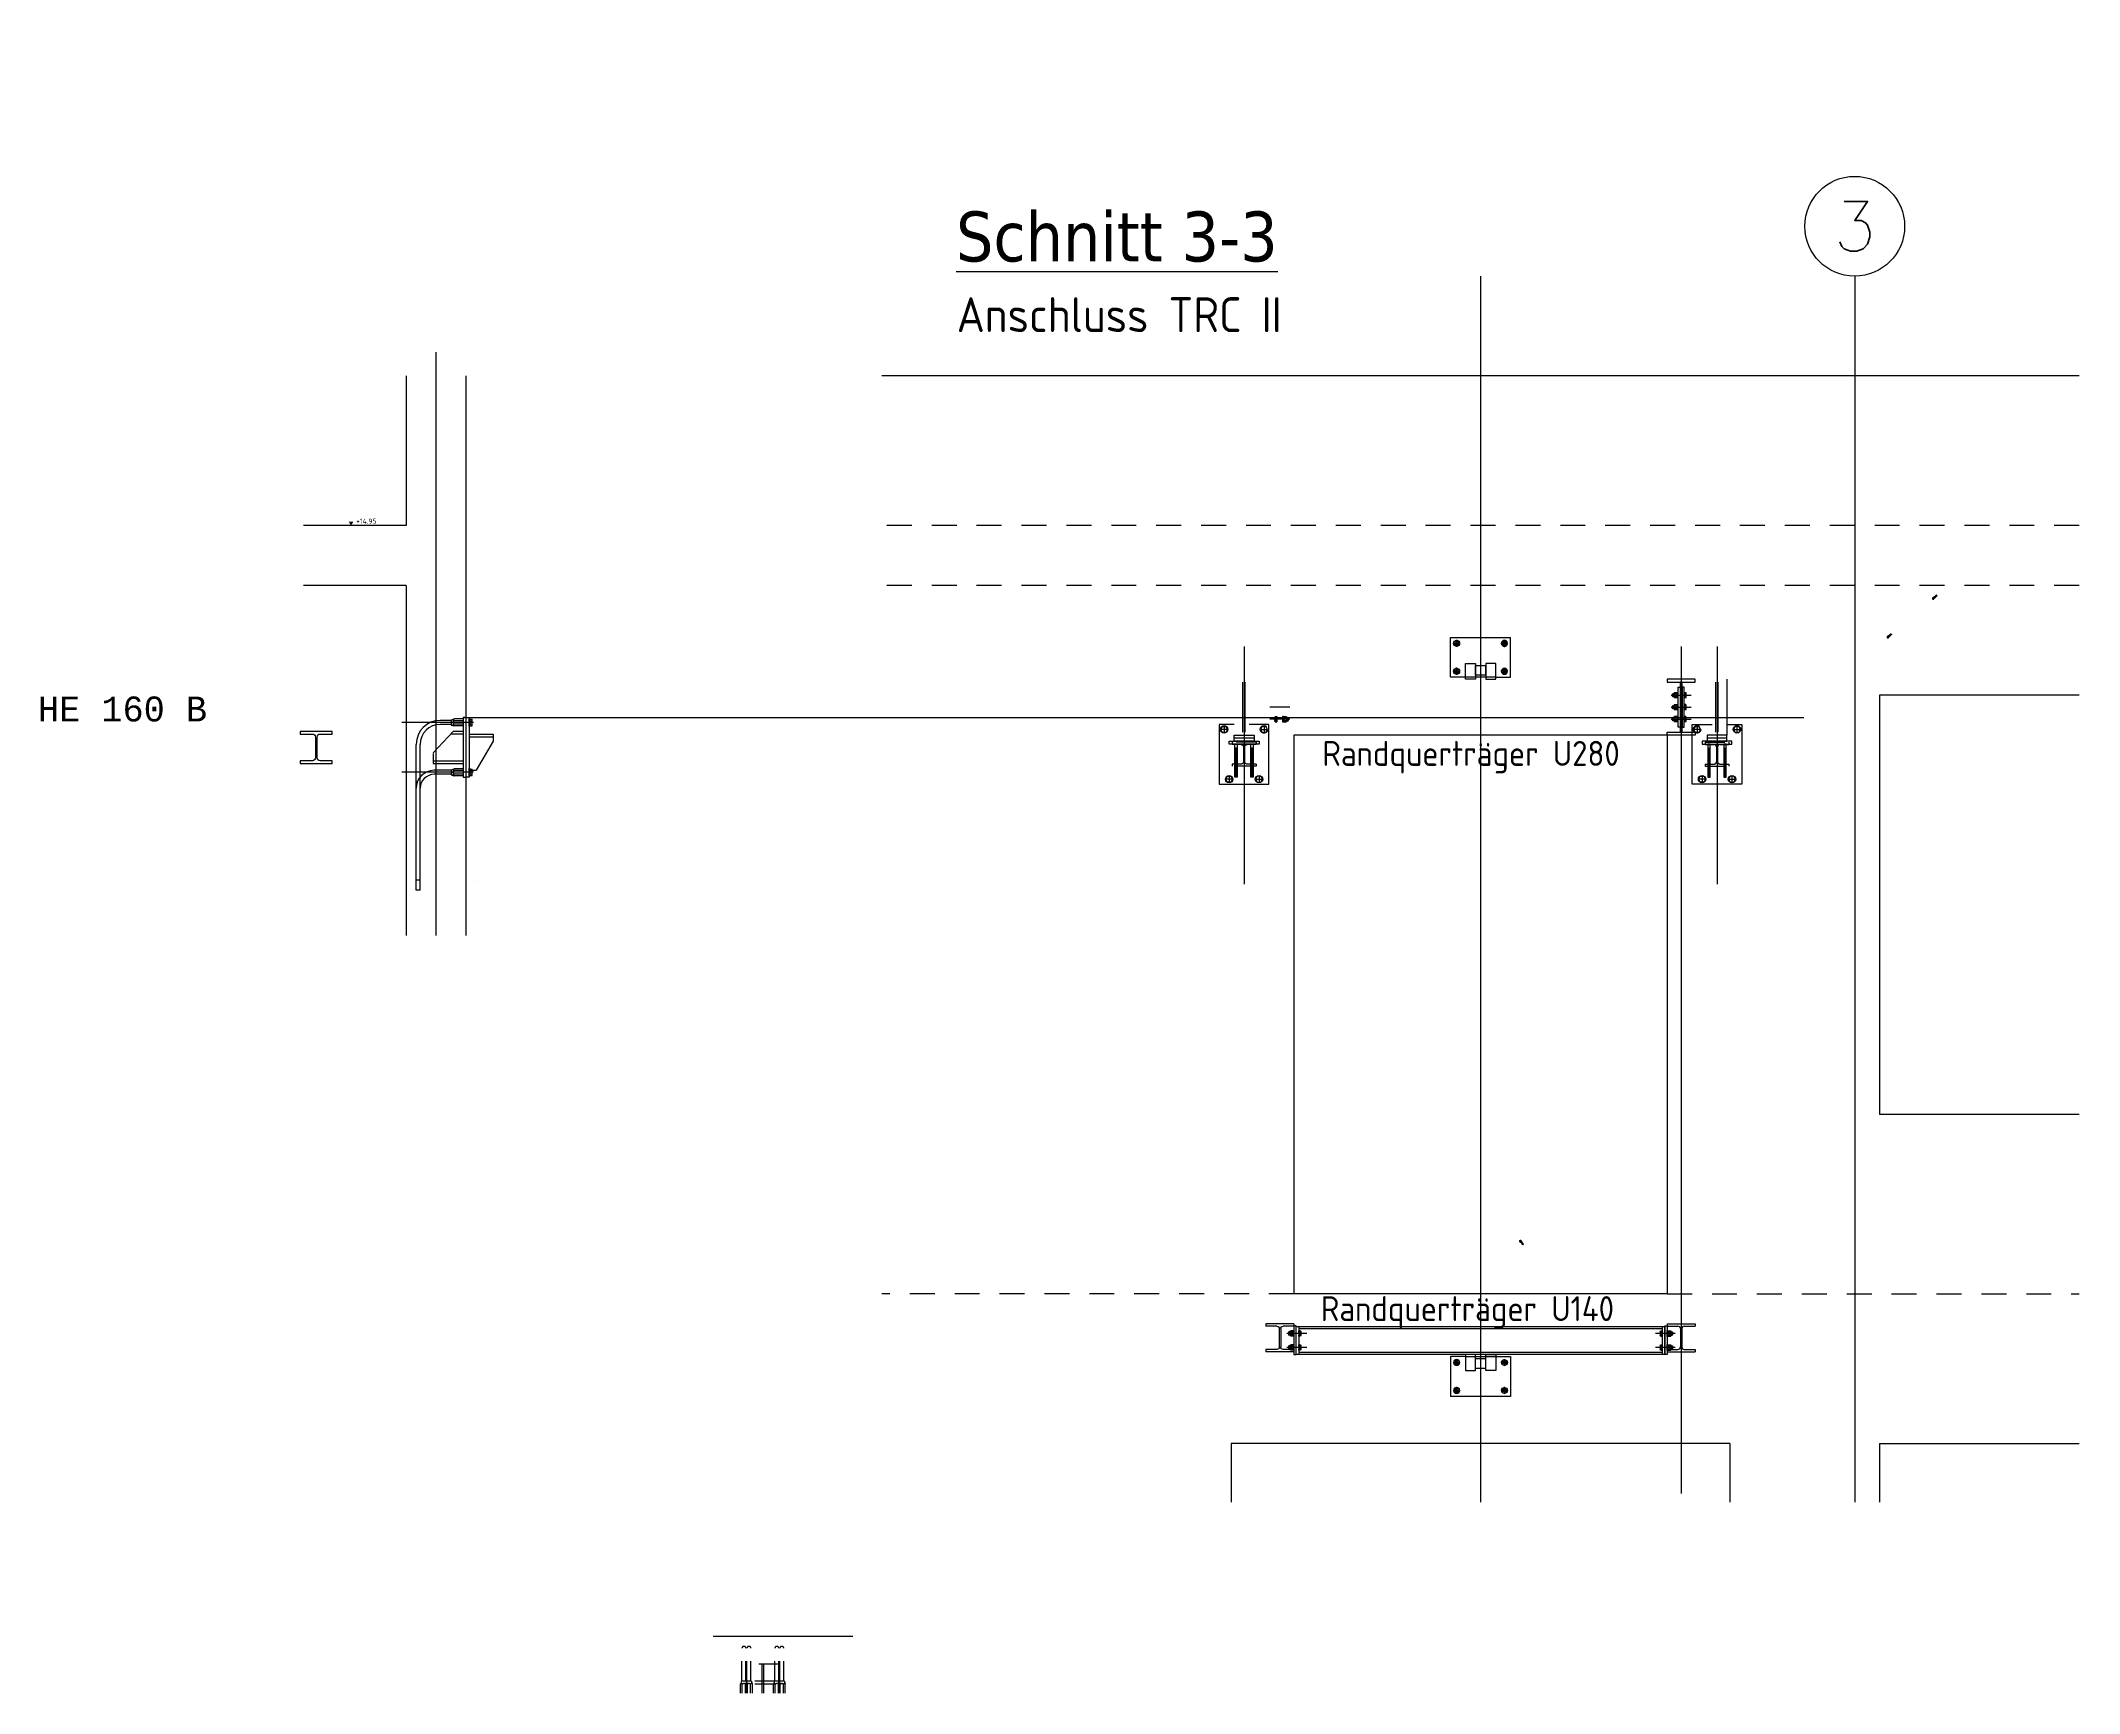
# Model space of a CAD drawing. Extents: x 44 to 147, y 26 to 78.
# Drawn here: x 63.3 to 73.52, y 69.06 to 77.34 of the extents above; entities that cross this region are included whole.
import ezdxf
from ezdxf.enums import TextEntityAlignment as Align

# ---------------------------------------------------------------- set-up
doc = ezdxf.new("R2010")
doc.units = 0
doc.header["$LTSCALE"] = 0.5
for name, pattern in [('AUSGEZOGEN', [1000.01, 1000, 0.01]), ('DOT', [0.175, 0.05, -0.125]), ('VERDECKT', [0.375, 0.25, -0.125]), ('VERDECKT2', [0.1875, 0.125, -0.0625])]:
    doc.linetypes.add(name, pattern=pattern)
for name, color, linetype in [('ACHSEN', 7, 'Continuous'), ('BET-ANS', 7, 'Continuous'), ('BET-SCHN', 6, 'Continuous'), ('BETON', 7, 'Continuous'), ('BEWEHRUNG', 1, 'Continuous'), ('Detan_Text', 7, 'Continuous'), ('HILFE', 7, 'Continuous'), ('koten', 7, 'Continuous'), ('ST-ANS', 9, 'Continuous'), ('ST-SCHN', 2, 'Continuous'), ('ST-VERD', 40, 'VERDECKT2'), ('STAHL', 7, 'Continuous'), ('TEXT', 7, 'Continuous'), ('VERDECKT', 7, 'Continuous')]:
    doc.layers.add(name, color=color, linetype=linetype)
doc.layers.add('NOPLOT', color=7, linetype='Continuous', plot=False)
doc.styles.add('Arial', font='arial.ttf')
doc.styles.add('helv', font='tahoma.ttf')
doc.styles.add('mono', font='monos.ttf')
doc.styles.add('R18', font='romans.shx', dxfattribs={"height": 0.018})
doc.styles.add('R50-M50', font='romans.shx', dxfattribs={"height": 0.25})
doc.styles.add('txt', font='isocp.shx')

# ---------------------------------------------------------------- blocks, each defined once
blk = doc.blocks.new('DETAN-S 16_GABELSTUECK_V')
at = {"color": 0, "linetype": 'ByBlock'}
for p, q in [((-2, 0), (2, 0)), ((0, -2), (0, 2)), ((8, 0), (11, 0)), ((25, 2), (51, 2)), ((51, 12), (65, 12)), ((65, 12), (65, 12)), ((65, 12), (65, -12)), ((65, 12), (66, 12)), ((66, 12), (66, -12)), ((106, -10), (106, 10)), ((8, 0), (11, 0)), ((25, -2), (51, -2)), ((51, -12), (65, -12)), ((65, -12), (66, -12)), ((65, -12), (65, -12))]:
    blk.add_line(p, q, dxfattribs=at)
for points in [[(0, 20, 0.085107), (-9, 19, 0.091904), (-17, 14, 0.103495), (-22, 8, 0.113505), (-24, 0, 0.113505), (-22, -8, 0.103495), (-17, -14, 0.091904), (-9, -19, 0.085107), (0, -20, 0.085107)], [(106, 10, 0.379994), (106, 11, 0.017269), (94, 12, 0.007196), (82, 12, 0.004944), (66, 12, 0.005094)], [(106, -10, -0.379994), (106, -11, -0.017269), (94, -12, -0.007196), (82, -12, -0.004944), (66, -12, -0.005094)]]:
    blk.add_lwpolyline(points, format="xyb", dxfattribs=at)
for points in [[(69, 10, 0.0651), (69, 10, 0.077888), (68, 9, 0.107177), (68, 9, 0.144176), (68, 9, 0.144176), (68, 8, 0.107177), (68, 8, 0.077888), (69, 8, 0.0651), (69, 8, 0.0651), (70, 8, 0.077888), (70, 8, 0.107177), (71, 8, 0.144176), (71, 9, 0.144176), (71, 9, 0.107177), (70, 9, 0.077888), (70, 10, 0.0651)], [(69, -10, -0.0651), (69, -10, -0.077888), (68, -9, -0.107177), (68, -9, -0.144176), (68, -9, -0.144176), (68, -8, -0.107177), (68, -8, -0.077888), (69, -8, -0.0651), (69, -8, -0.0651), (70, -8, -0.077888), (70, -8, -0.107177), (71, -8, -0.144176), (71, -9, -0.144176), (71, -9, -0.107177), (70, -9, -0.077888), (70, -10, -0.0651)]]:
    blk.add_lwpolyline(points, format="xyb", close=True, dxfattribs=at)
for centre, radius in [((0, 0), 7.75), ((0, 0), 6.25), ((9, 2), 0.85), ((9, -2), 0.85)]:
    blk.add_circle(centre, radius, dxfattribs=at)
for centre, radius, start, end in [((0, 0), 11.7, 50.2849, 309.7151), ((-1, 0), 8.8, 29.0013, 330.9987), ((0, -47), 67.5, 72.4459, 90), ((25, 31), 28, 230.2849, 270), ((9, 5), 1.7, 209.0013, 274.2369), ((9, 2), 1.7, 10.8322, 94.2369), ((0, 0), 10.7, 2.2667, 10.8322), ((51, 113), 100, 252.4459, 270), ((0, 47), 67.5, 270, 287.5541), ((25, -30), 28, 90, 129.7151), ((9, -5), 1.7, 85.7631, 150.9987), ((9, -2), 1.7, 265.7631, 349.1678), ((0, 0), 10.7, 349.1678, 357.7333), ((51, -112), 100, 90, 107.5541)]:
    blk.add_arc(centre, radius, start, end, dxfattribs=at)
at = {"layer": 'Detan_Text', "style": 'Arial'}
blk.add_text('DT-S 16', height=4, dxfattribs=at).set_placement((-30871, 18262), align=Align.MIDDLE_CENTER)
blk = doc.blocks.new('Mutter_M16_Seite')
at = {"color": 0, "linetype": 'ByBlock'}
for p, q in [((-0.013, -0.001), (-0.013, -0.015)), ((0.01, 0), (-0.01, 0)), ((0.01, -0.016), (-0.01, -0.016)), ((-0.008, -0.016), (-0.008, -0.023)), ((0.008, -0.023), (-0.008, -0.023)), ((-0.008, -0.023), (-0.006, -0.025)), ((-0.007, -0.001), (-0.007, -0.015)), ((0.005, -0.025), (-0.006, -0.025)), ((0.008, -0.023), (0.005, -0.025)), ((0.007, -0.001), (0.007, -0.015)), ((0.008, -0.016), (0.008, -0.023)), ((0.013, -0.001), (0.013, -0.015))]:
    blk.add_line(p, q, dxfattribs=at)
for centre, radius, start, end in [((-0.01, -0.006), 0.00603, 57.1328, 122.8672), ((-0.01, -0.01), 0.00603, 237.1328, 302.8672), ((0, -0.023), 0.0227, 73.2213, 106.7787), ((0, 0.007), 0.0227, 253.2213, 286.7787), ((0.01, -0.006), 0.00603, 57.1328, 122.8672), ((0.01, -0.01), 0.00603, 237.1328, 302.8672)]:
    blk.add_arc(centre, radius, start, end, dxfattribs=at)
at = {"color": 0, "linetype": 'ByBlock', "style": 'R18'}
blk.add_text('M16', height=0.00164, rotation=180, dxfattribs=at).set_placement((0.002, -0.007))
blk = doc.blocks.new('Schraube_M16_Seite')
at = {"color": 0, "linetype": 'ByBlock'}
for p, q in [((-0.013, 0.001), (-0.013, 0.009)), ((-0.01, 0.01), (0.01, 0.01)), ((-0.01, 0), (0.01, 0)), ((-0.007, 0.001), (-0.007, 0.009)), ((0.007, 0.001), (0.007, 0.009)), ((0.013, 0.001), (0.013, 0.009))]:
    blk.add_line(p, q, dxfattribs=at)
for centre, radius, start, end in [((-0.01, 0.004), 0.00603, 57.1328, 122.8672), ((-0.01, 0.006), 0.00603, 237.1328, 302.8672), ((0, -0.013), 0.0227, 73.2213, 106.7787), ((0, 0.023), 0.0227, 253.2213, 286.7787), ((0.01, 0.004), 0.00603, 57.1328, 122.8672), ((0.01, 0.006), 0.00603, 237.1328, 302.8672)]:
    blk.add_arc(centre, radius, start, end, dxfattribs=at)
at = {"color": 0, "linetype": 'ByBlock', "style": 'R18'}
blk.add_text('M16', height=0.00164, dxfattribs=at).set_placement((-0.002, 0.004))
blk = doc.blocks.new('Mutter_M16-Aufsicht')
at = {"color": 0, "linetype": 'ByBlock'}
for p, q in [((0, 0.015), (-0.013, 0.008)), ((-0.013, -0.008), (-0.013, 0.008)), ((0.013, 0.008), (0, 0.015)), ((0.013, -0.008), (0.013, 0.008)), ((0, -0.015), (-0.013, -0.008)), ((0.013, -0.008), (0, -0.015))]:
    blk.add_line(p, q, dxfattribs=at)
blk.add_circle((0, 0), 0.015)
blk.add_circle((0, 0), 0.008, dxfattribs=at)
blk = doc.blocks.new('HEB140')
at = {"color": 0, "linetype": 'ByBlock'}
for p, q in [((-0.07, 0.14), (0.07, 0.14)), ((-0.07, 0.14), (-0.07, 0.128)), ((-0.07, 0.128), (-0.0155, 0.128)), ((-0.0035, 0.116), (-0.0035, 0.024)), ((0.0035, 0.116), (0.0035, 0.024)), ((0.0155, 0.128), (0.07, 0.128)), ((0.07, 0.14), (0.07, 0.128)), ((-0.07, 0.012), (-0.0155, 0.012)), ((-0.07, 0.012), (-0.07, 0)), ((-0.07, 0), (0.07, 0)), ((0.0155, 0.012), (0.07, 0.012)), ((0.07, 0.012), (0.07, 0))]:
    blk.add_line(p, q, dxfattribs=at)
for centre, start, end in [((-0.0155, 0.116), 0, 90), ((0.0155, 0.116), 90, 180), ((-0.0155, 0.024), 270, 0), ((0.0155, 0.024), 180, 270)]:
    blk.add_arc(centre, 0.012, start, end, dxfattribs=at)
blk = doc.blocks.new('HEB120')
at = {"color": 0, "linetype": 'ByBlock'}
for p, q in [((-0.06, 0.12), (0.06, 0.12)), ((-0.06, 0.12), (-0.06, 0.109)), ((-0.06, 0.109), (-0.015, 0.109)), ((0.015, 0.109), (0.06, 0.109)), ((0.06, 0.12), (0.06, 0.109)), ((-0.06, 0.011), (-0.015, 0.011)), ((-0.06, 0.011), (-0.06, 0)), ((-0.003, 0.097), (-0.003, 0.023)), ((0.003, 0.097), (0.003, 0.023)), ((0.015, 0.011), (0.06, 0.011)), ((0.06, 0.011), (0.06, 0)), ((-0.06, 0), (0.06, 0))]:
    blk.add_line(p, q, dxfattribs=at)
for centre, start, end in [((-0.015, 0.097), 0, 90), ((0.015, 0.097), 90, 180), ((-0.015, 0.023), 270, 0), ((0.015, 0.023), 180, 270)]:
    blk.add_arc(centre, 0.012, start, end, dxfattribs=at)
blk = doc.blocks.new('OKRD_O')
at = {"color": 0, "linetype": 'ByBlock'}
blk.add_solid([(-0.12, 0.2), (0.12, 0.2), (0, 0)], dxfattribs=at)
at = {"color": 0, "linetype": 'ByBlock', "style": 'txt'}
blk.add_attdef('OKRD', (0.25, 0.1), '', height=0.25, dxfattribs=at)

msp = doc.modelspace()

# ---------------------------------------------------------------- linework, layer by layer
at = {"color": 171, "linetype": 'ByBlock'}
for p, q in [((65.45, 73.9152), (65.45, 73.9399)), ((65.4512, 73.944), (65.4618, 73.944)), ((65.4512, 73.9358), (65.4618, 73.9358)), ((65.4512, 73.9193), (65.4618, 73.9193)), ((65.4512, 73.9111), (65.4618, 73.9111)), ((65.463, 73.9152), (65.463, 73.9399)), ((65.45, 73.6652), (65.45, 73.6899)), ((65.4512, 73.694), (65.4618, 73.694)), ((65.4512, 73.6858), (65.4618, 73.6858)), ((65.4512, 73.6693), (65.4618, 73.6693)), ((65.4512, 73.6611), (65.4618, 73.6611)), ((65.463, 73.6652), (65.463, 73.6899))]:
    msp.add_line(p, q, dxfattribs=at)
for centre, radius, start, end in [((65.4576, 73.9399), 0.00759, 147.13278, 212.86722), ((65.4786, 73.9275), 0.0285, 163.22135, 196.77865), ((65.4576, 73.9152), 0.00759, 147.13278, 212.86722), ((65.4554, 73.9399), 0.00759, 327.13278, 32.86722), ((65.4345, 73.9275), 0.0285, 343.22135, 16.77865), ((65.4554, 73.9152), 0.00759, 327.13278, 32.86722), ((65.4576, 73.6899), 0.00759, 147.13278, 212.86722), ((65.4786, 73.6775), 0.0285, 163.22135, 196.77865), ((65.4576, 73.6652), 0.00759, 147.13278, 212.86722), ((65.4554, 73.6899), 0.00759, 327.13278, 32.86722), ((65.4345, 73.6775), 0.0285, 343.22135, 16.77865), ((65.4554, 73.6652), 0.00759, 327.13278, 32.86722)]:
    msp.add_arc(centre, radius, start, end, dxfattribs=at)
at = {"layer": 'ACHSEN', "color": 140, "linetype": 'AUSGEZOGEN'}
for p, q in [((70.5153, 76.1636), (70.5153, 70.0205)), ((72.3903, 76.1636), (72.3903, 70.0205)), ((65.282, 72.8595), (65.282, 75.7823)), ((69.3303, 74.3078), (69.3303, 73.1178)), ((71.5203, 74.3078), (71.5203, 70.0636)), ((71.7003, 74.3078), (71.7003, 73.1178)), ((65.4696, 73.9275), (65.1106, 73.9275)), ((65.4696, 73.6775), (65.1106, 73.6775))]:
    msp.add_line(p, q, dxfattribs=at)
at = {"layer": 'BET-ANS'}
for p, q in [((73.5153, 75.6636), (67.5153, 75.6636)), ((73.5153, 74.0636), (72.5153, 74.0636)), ((72.5153, 74.0636), (72.5153, 71.9636)), ((69.5803, 73.8636), (69.5803, 71.0636)), ((71.4503, 73.8636), (69.5803, 73.8636)), ((71.4503, 73.8636), (71.4503, 71.0636)), ((73.5153, 71.9636), (72.5153, 71.9636)), ((71.4503, 71.0636), (69.5803, 71.0636)), ((71.7653, 70.3136), (69.2653, 70.3136)), ((69.2653, 70.3136), (69.2653, 70.0205)), ((71.7653, 70.3136), (71.7653, 70.0205)), ((72.5153, 70.3136), (72.5153, 70.0205)), ((72.5153, 70.3136), (73.5153, 70.3136))]:
    msp.add_line(p, q, dxfattribs=at)
at = {"layer": 'BET-SCHN'}
for p, q in [((65.1323, 75.6636), (65.1323, 74.9136)), ((65.4323, 72.8595), (65.4323, 75.6636)), ((65.1323, 74.9136), (64.617, 74.9136)), ((65.1323, 74.6136), (64.617, 74.6136)), ((65.1323, 74.6136), (65.1323, 72.8595))]:
    msp.add_line(p, q, dxfattribs=at)
at = {"layer": 'BETON', "color": 6, "linetype": 'AUSGEZOGEN'}
msp.add_line((67.3702, 69.3481), (66.6693, 69.3481), dxfattribs=at)
at = {"layer": 'BEWEHRUNG', "color": 171}
for p, q in [((65.357, 73.9375), (65.302, 73.9375)), ((65.357, 73.9175), (65.302, 73.9175)), ((65.182, 73.0875), (65.182, 73.8175)), ((65.202, 73.0875), (65.202, 73.8175)), ((65.357, 73.6875), (65.272, 73.6875)), ((65.357, 73.6675), (65.272, 73.6675)), ((65.182, 73.1375), (65.182, 73.5975)), ((65.202, 73.1375), (65.202, 73.5975)), ((65.202, 73.1375), (65.182, 73.1375)), ((65.202, 73.0875), (65.182, 73.0875))]:
    msp.add_line(p, q, dxfattribs=at)
at = {"layer": 'BEWEHRUNG', "color": 171, "extrusion": (-1, -2e-16, 0)}
for p, q in [((65.357, 73.9405), (65.358, 73.9406)), ((65.357, 73.9405), (65.357, 73.9145)), ((65.357, 73.9145), (65.358, 73.9145)), ((65.358, 73.9406), (65.359, 73.9406)), ((65.358, 73.9145), (65.359, 73.9145)), ((65.359, 73.9406), (65.36, 73.9407)), ((65.359, 73.9145), (65.36, 73.9144)), ((65.36, 73.9407), (65.361, 73.9409)), ((65.36, 73.9144), (65.361, 73.9142)), ((65.361, 73.9409), (65.362, 73.941)), ((65.361, 73.9142), (65.362, 73.914)), ((65.362, 73.941), (65.363, 73.9413)), ((65.362, 73.914), (65.363, 73.9138)), ((65.363, 73.9413), (65.364, 73.9415)), ((65.363, 73.9138), (65.364, 73.9136)), ((65.364, 73.9415), (65.365, 73.9418)), ((65.364, 73.9136), (65.365, 73.9133)), ((65.365, 73.9418), (65.366, 73.9422)), ((65.365, 73.9133), (65.366, 73.9129)), ((65.366, 73.9422), (65.367, 73.9425)), ((65.366, 73.9129), (65.367, 73.9125)), ((65.367, 73.9425), (65.368, 73.943)), ((65.367, 73.9125), (65.368, 73.9121)), ((65.368, 73.943), (65.369, 73.9434)), ((65.368, 73.9121), (65.369, 73.9117)), ((65.369, 73.9434), (65.37, 73.9439)), ((65.369, 73.9117), (65.37, 73.9112)), ((65.37, 73.9439), (65.371, 73.9445)), ((65.37, 73.9112), (65.371, 73.9106)), ((65.371, 73.9445), (65.3717, 73.9449)), ((65.371, 73.9106), (65.3717, 73.9102)), ((65.417, 73.9449), (65.3717, 73.9449)), ((65.417, 73.9362), (65.3717, 73.9362)), ((65.417, 73.9189), (65.3717, 73.9189)), ((65.417, 73.9102), (65.3717, 73.9102)), ((65.417, 73.9449), (65.417, 73.9102)), ((65.357, 73.6905), (65.358, 73.6906)), ((65.357, 73.6905), (65.357, 73.6645)), ((65.357, 73.6645), (65.358, 73.6645)), ((65.358, 73.6906), (65.359, 73.6906)), ((65.358, 73.6645), (65.359, 73.6645)), ((65.359, 73.6906), (65.36, 73.6907)), ((65.359, 73.6645), (65.36, 73.6644)), ((65.36, 73.6907), (65.361, 73.6909)), ((65.36, 73.6644), (65.361, 73.6642)), ((65.361, 73.6909), (65.362, 73.691)), ((65.361, 73.6642), (65.362, 73.664)), ((65.362, 73.691), (65.363, 73.6913)), ((65.362, 73.664), (65.363, 73.6638)), ((65.363, 73.6913), (65.364, 73.6915)), ((65.363, 73.6638), (65.364, 73.6636)), ((65.364, 73.6915), (65.365, 73.6918)), ((65.364, 73.6636), (65.365, 73.6633)), ((65.365, 73.6918), (65.366, 73.6922)), ((65.365, 73.6633), (65.366, 73.6629)), ((65.366, 73.6922), (65.367, 73.6925)), ((65.366, 73.6629), (65.367, 73.6625)), ((65.367, 73.6925), (65.368, 73.693)), ((65.367, 73.6625), (65.368, 73.6621)), ((65.368, 73.693), (65.369, 73.6934)), ((65.368, 73.6621), (65.369, 73.6617)), ((65.369, 73.6934), (65.37, 73.6939)), ((65.369, 73.6617), (65.37, 73.6612)), ((65.37, 73.6939), (65.371, 73.6945)), ((65.37, 73.6612), (65.371, 73.6606)), ((65.371, 73.6945), (65.3717, 73.6949)), ((65.371, 73.6606), (65.3717, 73.6602)), ((65.417, 73.6949), (65.3717, 73.6949)), ((65.417, 73.6862), (65.3717, 73.6862)), ((65.417, 73.6689), (65.3717, 73.6689)), ((65.417, 73.6602), (65.3717, 73.6602)), ((65.417, 73.6949), (65.417, 73.6602))]:
    msp.add_line(p, q, dxfattribs=at)
at = {"layer": 'BEWEHRUNG', "color": 171, "linetype": 'DOT'}
for p, q in [((66.8143, 69.1231), (66.8143, 69.2881)), ((66.8343, 69.1231), (66.8343, 69.2881)), ((66.8393, 69.1231), (66.8393, 69.2881)), ((66.8593, 69.1231), (66.8593, 69.2881)), ((66.9793, 69.1231), (66.9793, 69.2881)), ((66.9993, 69.1231), (66.9993, 69.2881)), ((67.0043, 69.1231), (67.0043, 69.2881)), ((67.0243, 69.1231), (67.0243, 69.2881))]:
    msp.add_line(p, q, dxfattribs=at)
at = {"layer": 'BEWEHRUNG', "color": 171, "linetype": 'DOT', "extrusion": (-1.6303e-17, 1, 0)}
for p, q in [((66.8074, 69.1091), (66.807, 69.1084)), ((66.807, 69.0631), (66.807, 69.1084)), ((66.8079, 69.1101), (66.8074, 69.1091)), ((66.8084, 69.1111), (66.8079, 69.1101)), ((66.8089, 69.1121), (66.8084, 69.1111)), ((66.8093, 69.1131), (66.8089, 69.1121)), ((66.8097, 69.1141), (66.8093, 69.1131)), ((66.81, 69.1151), (66.8097, 69.1141)), ((66.8103, 69.1161), (66.81, 69.1151)), ((66.8106, 69.1171), (66.8103, 69.1161)), ((66.8108, 69.1181), (66.8106, 69.1171)), ((66.811, 69.1191), (66.8108, 69.1181)), ((66.8111, 69.1201), (66.811, 69.1191)), ((66.8112, 69.1211), (66.8111, 69.1201)), ((66.8113, 69.1221), (66.8112, 69.1211)), ((66.8113, 69.1231), (66.8113, 69.1221)), ((66.8373, 69.1231), (66.8113, 69.1231)), ((66.8156, 69.0631), (66.8156, 69.1084)), ((66.8324, 69.1091), (66.832, 69.1084)), ((66.832, 69.0631), (66.832, 69.1084)), ((66.8329, 69.1101), (66.8324, 69.1091)), ((66.8334, 69.1111), (66.8329, 69.1101)), ((66.8329, 69.0631), (66.8329, 69.1084)), ((66.8339, 69.1121), (66.8334, 69.1111)), ((66.8343, 69.1131), (66.8339, 69.1121)), ((66.8347, 69.1141), (66.8343, 69.1131)), ((66.835, 69.1151), (66.8347, 69.1141)), ((66.8353, 69.1161), (66.835, 69.1151)), ((66.8356, 69.1171), (66.8353, 69.1161)), ((66.8358, 69.1181), (66.8356, 69.1171)), ((66.836, 69.1191), (66.8358, 69.1181)), ((66.8361, 69.1201), (66.836, 69.1191)), ((66.8362, 69.1211), (66.8361, 69.1201)), ((66.8363, 69.1221), (66.8362, 69.1211)), ((66.8363, 69.1231), (66.8363, 69.1221)), ((66.8623, 69.1231), (66.8363, 69.1231)), ((66.8373, 69.1231), (66.8373, 69.1221)), ((66.8373, 69.1221), (66.8374, 69.1211)), ((66.8374, 69.1211), (66.8375, 69.1201)), ((66.8375, 69.1201), (66.8376, 69.1191)), ((66.8376, 69.1191), (66.8378, 69.1181)), ((66.8378, 69.1181), (66.838, 69.1171)), ((66.838, 69.1171), (66.8383, 69.1161)), ((66.8383, 69.1161), (66.8386, 69.1151)), ((66.8386, 69.1151), (66.8389, 69.1141)), ((66.8389, 69.1141), (66.8393, 69.1131)), ((66.8393, 69.1131), (66.8397, 69.1121)), ((66.8397, 69.1121), (66.8402, 69.1111)), ((66.8402, 69.1111), (66.8407, 69.1101)), ((66.8406, 69.0631), (66.8406, 69.1084)), ((66.8407, 69.1101), (66.8412, 69.1091)), ((66.8412, 69.1091), (66.8416, 69.1084)), ((66.8416, 69.0631), (66.8416, 69.1084)), ((66.8579, 69.0631), (66.8579, 69.1084)), ((66.8623, 69.1231), (66.8623, 69.1221)), ((66.8623, 69.1221), (66.8624, 69.1211)), ((66.8624, 69.1211), (66.8625, 69.1201)), ((66.8625, 69.1201), (66.8626, 69.1191)), ((66.8626, 69.1191), (66.8628, 69.1181)), ((66.8628, 69.1181), (66.863, 69.1171)), ((66.863, 69.1171), (66.8633, 69.1161)), ((66.8633, 69.1161), (66.8636, 69.1151)), ((66.8636, 69.1151), (66.8639, 69.1141)), ((66.8639, 69.1141), (66.8643, 69.1131)), ((66.8643, 69.1131), (66.8647, 69.1121)), ((66.8647, 69.1121), (66.8652, 69.1111)), ((66.8652, 69.1111), (66.8657, 69.1101)), ((66.8657, 69.1101), (66.8662, 69.1091)), ((66.8662, 69.1091), (66.8666, 69.1084)), ((66.8666, 69.0631), (66.8666, 69.1084)), ((66.9724, 69.1091), (66.972, 69.1084)), ((66.972, 69.0631), (66.972, 69.1084)), ((66.9729, 69.1101), (66.9724, 69.1091)), ((66.9734, 69.1111), (66.9729, 69.1101)), ((66.9739, 69.1121), (66.9734, 69.1111)), ((66.9743, 69.1131), (66.9739, 69.1121)), ((66.9747, 69.1141), (66.9743, 69.1131)), ((66.975, 69.1151), (66.9747, 69.1141)), ((66.9753, 69.1161), (66.975, 69.1151)), ((66.9756, 69.1171), (66.9753, 69.1161)), ((66.9758, 69.1181), (66.9756, 69.1171)), ((66.976, 69.1191), (66.9758, 69.1181)), ((66.9761, 69.1201), (66.976, 69.1191)), ((66.9762, 69.1211), (66.9761, 69.1201)), ((66.9763, 69.1221), (66.9762, 69.1211)), ((66.9763, 69.1231), (66.9763, 69.1221)), ((67.0023, 69.1231), (66.9763, 69.1231)), ((66.9806, 69.0631), (66.9806, 69.1084)), ((66.9974, 69.1091), (66.997, 69.1084)), ((66.997, 69.0631), (66.997, 69.1084)), ((66.9979, 69.1101), (66.9974, 69.1091)), ((66.9984, 69.1111), (66.9979, 69.1101)), ((66.9979, 69.0631), (66.9979, 69.1084)), ((66.9989, 69.1121), (66.9984, 69.1111)), ((66.9993, 69.1131), (66.9989, 69.1121)), ((66.9997, 69.1141), (66.9993, 69.1131)), ((67, 69.1151), (66.9997, 69.1141)), ((67.0003, 69.1161), (67, 69.1151)), ((67.0006, 69.1171), (67.0003, 69.1161)), ((67.0008, 69.1181), (67.0006, 69.1171)), ((67.001, 69.1191), (67.0008, 69.1181)), ((67.0011, 69.1201), (67.001, 69.1191)), ((67.0012, 69.1211), (67.0011, 69.1201)), ((67.0013, 69.1221), (67.0012, 69.1211)), ((67.0013, 69.1231), (67.0013, 69.1221)), ((67.0273, 69.1231), (67.0013, 69.1231)), ((67.0023, 69.1231), (67.0023, 69.1221)), ((67.0023, 69.1221), (67.0024, 69.1211)), ((67.0024, 69.1211), (67.0025, 69.1201)), ((67.0025, 69.1201), (67.0026, 69.1191)), ((67.0026, 69.1191), (67.0028, 69.1181)), ((67.0028, 69.1181), (67.003, 69.1171)), ((67.003, 69.1171), (67.0033, 69.1161)), ((67.0033, 69.1161), (67.0036, 69.1151)), ((67.0036, 69.1151), (67.0039, 69.1141)), ((67.0039, 69.1141), (67.0043, 69.1131)), ((67.0043, 69.1131), (67.0047, 69.1121)), ((67.0047, 69.1121), (67.0052, 69.1111)), ((67.0052, 69.1111), (67.0057, 69.1101)), ((67.0056, 69.0631), (67.0056, 69.1084)), ((67.0057, 69.1101), (67.0062, 69.1091)), ((67.0062, 69.1091), (67.0066, 69.1084)), ((67.0066, 69.0631), (67.0066, 69.1084)), ((67.0229, 69.0631), (67.0229, 69.1084)), ((67.0273, 69.1231), (67.0273, 69.1221)), ((67.0273, 69.1221), (67.0274, 69.1211)), ((67.0274, 69.1211), (67.0275, 69.1201)), ((67.0275, 69.1201), (67.0276, 69.1191)), ((67.0276, 69.1191), (67.0278, 69.1181)), ((67.0278, 69.1181), (67.028, 69.1171)), ((67.028, 69.1171), (67.0283, 69.1161)), ((67.0283, 69.1161), (67.0286, 69.1151)), ((67.0286, 69.1151), (67.0289, 69.1141)), ((67.0289, 69.1141), (67.0293, 69.1131)), ((67.0293, 69.1131), (67.0297, 69.1121)), ((67.0297, 69.1121), (67.0302, 69.1111)), ((67.0302, 69.1111), (67.0307, 69.1101)), ((67.0307, 69.1101), (67.0312, 69.1091)), ((67.0312, 69.1091), (67.0316, 69.1084)), ((67.0316, 69.0631), (67.0316, 69.1084))]:
    msp.add_line(p, q, dxfattribs=at)
at = {"layer": 'BEWEHRUNG', "color": 171}
for centre, radius in [((65.302, 73.8175), 0.12), ((65.302, 73.8175), 0.1), ((65.272, 73.5975), 0.09), ((65.272, 73.5975), 0.07)]:
    msp.add_arc(centre, radius, 90, 180, dxfattribs=at)
at = {"layer": 'BEWEHRUNG', "color": 171, "linetype": 'DOT'}
for centre in [(66.8243, 69.2881), (66.8493, 69.2881), (66.9893, 69.2881), (67.0143, 69.2881)]:
    msp.add_arc(centre, 0.01, 0, 180, dxfattribs=at)
at = {"layer": 'BEWEHRUNG', "color": 171}
for points, weights in [([(65.367, 73.9405), (65.367, 73.9414), (65.368, 73.9423)], [1, 1.00697567001, 1]), ([(65.368, 73.9387), (65.367, 73.9396), (65.367, 73.9405)], [1, 1.00697567001, 1]), ([(65.367, 73.9275), (65.367, 73.9293), (65.368, 73.9311)], [1, 1.00697567001, 1]), ([(65.368, 73.924), (65.367, 73.9258), (65.367, 73.9275)], [1, 1.00697567001, 1]), ([(65.367, 73.9145), (65.367, 73.9154), (65.368, 73.9163)], [1, 1.00697567001, 1]), ([(65.368, 73.9128), (65.367, 73.9137), (65.367, 73.9145)], [1, 1.00697567001, 1]), ([(65.368, 73.9423), (65.3684, 73.9427), (65.369, 73.9431)], [1, 1.00137298842, 1]), ([(65.369, 73.9379), (65.3684, 73.9383), (65.368, 73.9387)], [1, 1.00137298842, 1]), ([(65.368, 73.9311), (65.3684, 73.9319), (65.369, 73.9328)], [1, 1.00137298842, 1]), ([(65.369, 73.9223), (65.3684, 73.9232), (65.368, 73.924)], [1, 1.00137298842, 1]), ([(65.368, 73.9163), (65.3684, 73.9167), (65.369, 73.9172)], [1, 1.00137298842, 1]), ([(65.369, 73.9119), (65.3684, 73.9124), (65.368, 73.9128)], [1, 1.00137298843, 1]), ([(65.369, 73.9431), (65.3695, 73.9435), (65.37, 73.9438)], [1, 1.00089993146, 1]), ([(65.37, 73.9372), (65.3695, 73.9376), (65.369, 73.9379)], [1, 1.00089993146, 1]), ([(65.369, 73.9328), (65.3695, 73.9334), (65.37, 73.9341)], [1, 1.00089993146, 1]), ([(65.37, 73.921), (65.3695, 73.9217), (65.369, 73.9223)], [1, 1.00089993147, 1]), ([(65.369, 73.9172), (65.3695, 73.9175), (65.37, 73.9178)], [1, 1.00089993147, 1]), ([(65.37, 73.9113), (65.3695, 73.9116), (65.369, 73.9119)], [1, 1.00089993145, 1]), ([(65.37, 73.9438), (65.3705, 73.9441), (65.371, 73.9444)], [1, 1.00070297081, 1]), ([(65.371, 73.9366), (65.3705, 73.9369), (65.37, 73.9372)], [1, 1.00070297081, 1]), ([(65.37, 73.9341), (65.3705, 73.9347), (65.371, 73.9354)], [1, 1.00070297081, 1]), ([(65.371, 73.9197), (65.3705, 73.9203), (65.37, 73.921)], [1, 1.00070297081, 1]), ([(65.37, 73.9178), (65.3705, 73.9181), (65.371, 73.9185)], [1, 1.00070297081, 1]), ([(65.371, 73.9106), (65.3705, 73.911), (65.37, 73.9113)], [1, 1.0007029708, 1]), ([(65.371, 73.9444), (65.3714, 73.9446), (65.3717, 73.9449)], [1, 1.00109931675, 1.00160855561]), ([(65.3717, 73.9362), (65.3714, 73.9364), (65.371, 73.9366)], [1.00160855561, 1.00109931675, 1]), ([(65.371, 73.9354), (65.3714, 73.9358), (65.3717, 73.9362)], [1, 1.00109931675, 1.00160855561]), ([(65.3717, 73.9189), (65.3714, 73.9193), (65.371, 73.9197)], [1.00160855561, 1.00109931675, 1]), ([(65.371, 73.9185), (65.3714, 73.9187), (65.3717, 73.9189)], [1, 1.00109931675, 1.00160855561]), ([(65.3717, 73.9102), (65.3714, 73.9104), (65.371, 73.9106)], [1.00160855561, 1.00109931675, 1]), ([(65.367, 73.6905), (65.367, 73.6914), (65.368, 73.6923)], [1, 1.00697567001, 1]), ([(65.368, 73.6887), (65.367, 73.6896), (65.367, 73.6905)], [1, 1.00697567001, 1]), ([(65.367, 73.6775), (65.367, 73.6793), (65.368, 73.6811)], [1, 1.00697567001, 1]), ([(65.368, 73.674), (65.367, 73.6758), (65.367, 73.6775)], [1, 1.00697567001, 1]), ([(65.367, 73.6645), (65.367, 73.6654), (65.368, 73.6663)], [1, 1.00697567001, 1]), ([(65.368, 73.6628), (65.367, 73.6637), (65.367, 73.6645)], [1, 1.00697567001, 1]), ([(65.368, 73.6923), (65.3684, 73.6927), (65.369, 73.6931)], [1, 1.00137298842, 1]), ([(65.369, 73.6879), (65.3684, 73.6883), (65.368, 73.6887)], [1, 1.00137298842, 1]), ([(65.368, 73.6811), (65.3684, 73.6819), (65.369, 73.6828)], [1, 1.00137298842, 1]), ([(65.369, 73.6723), (65.3684, 73.6732), (65.368, 73.674)], [1, 1.00137298842, 1]), ([(65.368, 73.6663), (65.3684, 73.6667), (65.369, 73.6672)], [1, 1.00137298842, 1]), ([(65.369, 73.6619), (65.3684, 73.6624), (65.368, 73.6628)], [1, 1.00137298843, 1]), ([(65.369, 73.6931), (65.3695, 73.6935), (65.37, 73.6938)], [1, 1.00089993146, 1]), ([(65.37, 73.6872), (65.3695, 73.6876), (65.369, 73.6879)], [1, 1.00089993146, 1]), ([(65.369, 73.6828), (65.3695, 73.6834), (65.37, 73.6841)], [1, 1.00089993146, 1]), ([(65.37, 73.671), (65.3695, 73.6717), (65.369, 73.6723)], [1, 1.00089993147, 1]), ([(65.369, 73.6672), (65.3695, 73.6675), (65.37, 73.6678)], [1, 1.00089993147, 1]), ([(65.37, 73.6613), (65.3695, 73.6616), (65.369, 73.6619)], [1, 1.00089993145, 1]), ([(65.37, 73.6938), (65.3705, 73.6941), (65.371, 73.6944)], [1, 1.00070297081, 1]), ([(65.371, 73.6866), (65.3705, 73.6869), (65.37, 73.6872)], [1, 1.00070297081, 1]), ([(65.37, 73.6841), (65.3705, 73.6847), (65.371, 73.6854)], [1, 1.00070297081, 1]), ([(65.371, 73.6697), (65.3705, 73.6703), (65.37, 73.671)], [1, 1.00070297081, 1]), ([(65.37, 73.6678), (65.3705, 73.6681), (65.371, 73.6685)], [1, 1.00070297081, 1]), ([(65.371, 73.6606), (65.3705, 73.661), (65.37, 73.6613)], [1, 1.0007029708, 1]), ([(65.371, 73.6944), (65.3714, 73.6946), (65.3717, 73.6949)], [1, 1.00109931675, 1.00160855561]), ([(65.3717, 73.6862), (65.3714, 73.6864), (65.371, 73.6866)], [1.00160855561, 1.00109931675, 1]), ([(65.371, 73.6854), (65.3714, 73.6858), (65.3717, 73.6862)], [1, 1.00109931675, 1.00160855561]), ([(65.3717, 73.6689), (65.3714, 73.6693), (65.371, 73.6697)], [1.00160855561, 1.00109931675, 1]), ([(65.371, 73.6685), (65.3714, 73.6687), (65.3717, 73.6689)], [1, 1.00109931675, 1.00160855561]), ([(65.3717, 73.6602), (65.3714, 73.6604), (65.371, 73.6606)], [1.00160855561, 1.00109931675, 1])]:
    msp.add_rational_spline(points, weights, degree=2, dxfattribs=at)
at = {"layer": 'BEWEHRUNG', "color": 171, "linetype": 'DOT'}
for points, weights in [([(66.807, 69.1084), (66.8072, 69.1087), (66.8074, 69.1091)], [1.00160855561, 1.00109931675, 1]), ([(66.8074, 69.1091), (66.8077, 69.1096), (66.808, 69.1101)], [1, 1.0007029708, 1]), ([(66.808, 69.1101), (66.8083, 69.1106), (66.8087, 69.1111)], [1, 1.00089993145, 1]), ([(66.8087, 69.1111), (66.8091, 69.1117), (66.8095, 69.1121)], [1, 1.00137298843, 1]), ([(66.8095, 69.1121), (66.8104, 69.1131), (66.8113, 69.1131)], [1, 1.00697567001, 1]), ([(66.8113, 69.1131), (66.8122, 69.1131), (66.8131, 69.1121)], [1, 1.00697567001, 1]), ([(66.8131, 69.1121), (66.8135, 69.1117), (66.8139, 69.1111)], [1, 1.00137298842, 1]), ([(66.8139, 69.1111), (66.8142, 69.1106), (66.8146, 69.1101)], [1, 1.00089993147, 1]), ([(66.8146, 69.1101), (66.8149, 69.1096), (66.8152, 69.1091)], [1, 1.00070297081, 1]), ([(66.8152, 69.1091), (66.8154, 69.1087), (66.8156, 69.1084)], [1, 1.00109931675, 1.00160855561]), ([(66.8156, 69.1084), (66.816, 69.1087), (66.8165, 69.1091)], [1.00160855561, 1.00109931675, 1]), ([(66.8165, 69.1091), (66.8171, 69.1096), (66.8177, 69.1101)], [1, 1.00070297081, 1]), ([(66.8177, 69.1101), (66.8184, 69.1106), (66.8191, 69.1111)], [1, 1.00089993147, 1]), ([(66.8191, 69.1111), (66.8199, 69.1117), (66.8207, 69.1121)], [1, 1.00137298842, 1]), ([(66.8207, 69.1121), (66.8225, 69.1131), (66.8243, 69.1131)], [1, 1.00697567001, 1]), ([(66.8243, 69.1131), (66.826, 69.1131), (66.8279, 69.1121)], [1, 1.00697567001, 1]), ([(66.8279, 69.1121), (66.8287, 69.1117), (66.8295, 69.1111)], [1, 1.00137298842, 1]), ([(66.8295, 69.1111), (66.8302, 69.1106), (66.8309, 69.1101)], [1, 1.00089993146, 1]), ([(66.8309, 69.1101), (66.8315, 69.1096), (66.8321, 69.1091)], [1, 1.00070297081, 1]), ([(66.832, 69.1084), (66.8322, 69.1087), (66.8324, 69.1091)], [1.00160855561, 1.00109931675, 1]), ([(66.8321, 69.1091), (66.8325, 69.1087), (66.8329, 69.1084)], [1, 1.00109931675, 1.00160855561]), ([(66.8324, 69.1091), (66.8327, 69.1096), (66.833, 69.1101)], [1, 1.0007029708, 1]), ([(66.8329, 69.1084), (66.8331, 69.1087), (66.8334, 69.1091)], [1.00160855561, 1.00109931675, 1]), ([(66.833, 69.1101), (66.8333, 69.1106), (66.8337, 69.1111)], [1, 1.00089993145, 1]), ([(66.8334, 69.1091), (66.8337, 69.1096), (66.834, 69.1101)], [1, 1.00070297081, 1]), ([(66.8337, 69.1111), (66.8341, 69.1117), (66.8345, 69.1121)], [1, 1.00137298843, 1]), ([(66.834, 69.1101), (66.8343, 69.1106), (66.8347, 69.1111)], [1, 1.00089993146, 1]), ([(66.8345, 69.1121), (66.8354, 69.1131), (66.8363, 69.1131)], [1, 1.00697567001, 1]), ([(66.8347, 69.1111), (66.8351, 69.1117), (66.8355, 69.1121)], [1, 1.00137298842, 1]), ([(66.8355, 69.1121), (66.8364, 69.1131), (66.8373, 69.1131)], [1, 1.00697567001, 1]), ([(66.8363, 69.1131), (66.8372, 69.1131), (66.8381, 69.1121)], [1, 1.00697567001, 1]), ([(66.8373, 69.1131), (66.8382, 69.1131), (66.8391, 69.1121)], [1, 1.00697567001, 1]), ([(66.8381, 69.1121), (66.8385, 69.1117), (66.8389, 69.1111)], [1, 1.00137298842, 1]), ([(66.8389, 69.1111), (66.8392, 69.1106), (66.8396, 69.1101)], [1, 1.00089993147, 1]), ([(66.8391, 69.1121), (66.8395, 69.1117), (66.8399, 69.1111)], [1, 1.00137298842, 1]), ([(66.8396, 69.1101), (66.8399, 69.1096), (66.8402, 69.1091)], [1, 1.00070297081, 1]), ([(66.8399, 69.1111), (66.8402, 69.1106), (66.8406, 69.1101)], [1, 1.00089993146, 1]), ([(66.8402, 69.1091), (66.8404, 69.1087), (66.8406, 69.1084)], [1, 1.00109931675, 1.00160855561]), ([(66.8406, 69.1101), (66.8409, 69.1096), (66.8412, 69.1091)], [1, 1.00070297081, 1]), ([(66.8406, 69.1084), (66.841, 69.1087), (66.8415, 69.1091)], [1.00160855561, 1.00109931675, 1]), ([(66.8412, 69.1091), (66.8414, 69.1087), (66.8416, 69.1084)], [1, 1.00109931675, 1.00160855561]), ([(66.8415, 69.1091), (66.8421, 69.1096), (66.8427, 69.1101)], [1, 1.00070297081, 1]), ([(66.8427, 69.1101), (66.8434, 69.1106), (66.8441, 69.1111)], [1, 1.00089993147, 1]), ([(66.8441, 69.1111), (66.8449, 69.1117), (66.8457, 69.1121)], [1, 1.00137298842, 1]), ([(66.8457, 69.1121), (66.8475, 69.1131), (66.8493, 69.1131)], [1, 1.00697567001, 1]), ([(66.8493, 69.1131), (66.851, 69.1131), (66.8529, 69.1121)], [1, 1.00697567001, 1]), ([(66.8529, 69.1121), (66.8537, 69.1117), (66.8545, 69.1111)], [1, 1.00137298842, 1]), ([(66.8545, 69.1111), (66.8552, 69.1106), (66.8559, 69.1101)], [1, 1.00089993146, 1]), ([(66.8559, 69.1101), (66.8565, 69.1096), (66.8571, 69.1091)], [1, 1.00070297081, 1]), ([(66.8571, 69.1091), (66.8575, 69.1087), (66.8579, 69.1084)], [1, 1.00109931675, 1.00160855561]), ([(66.8579, 69.1084), (66.8581, 69.1087), (66.8584, 69.1091)], [1.00160855561, 1.00109931675, 1]), ([(66.8584, 69.1091), (66.8587, 69.1096), (66.859, 69.1101)], [1, 1.00070297081, 1]), ([(66.859, 69.1101), (66.8593, 69.1106), (66.8597, 69.1111)], [1, 1.00089993146, 1]), ([(66.8597, 69.1111), (66.8601, 69.1117), (66.8605, 69.1121)], [1, 1.00137298842, 1]), ([(66.8605, 69.1121), (66.8614, 69.1131), (66.8623, 69.1131)], [1, 1.00697567001, 1]), ([(66.8623, 69.1131), (66.8632, 69.1131), (66.8641, 69.1121)], [1, 1.00697567001, 1]), ([(66.8641, 69.1121), (66.8645, 69.1117), (66.8649, 69.1111)], [1, 1.00137298842, 1]), ([(66.8649, 69.1111), (66.8652, 69.1106), (66.8656, 69.1101)], [1, 1.00089993146, 1]), ([(66.8656, 69.1101), (66.8659, 69.1096), (66.8662, 69.1091)], [1, 1.00070297081, 1]), ([(66.8662, 69.1091), (66.8664, 69.1087), (66.8666, 69.1084)], [1, 1.00109931675, 1.00160855561]), ([(66.972, 69.1084), (66.9722, 69.1087), (66.9724, 69.1091)], [1.00160855561, 1.00109931675, 1]), ([(66.9724, 69.1091), (66.9727, 69.1096), (66.973, 69.1101)], [1, 1.0007029708, 1]), ([(66.973, 69.1101), (66.9733, 69.1106), (66.9737, 69.1111)], [1, 1.00089993145, 1]), ([(66.9737, 69.1111), (66.9741, 69.1117), (66.9745, 69.1121)], [1, 1.00137298843, 1]), ([(66.9745, 69.1121), (66.9754, 69.1131), (66.9763, 69.1131)], [1, 1.00697567001, 1]), ([(66.9763, 69.1131), (66.9772, 69.1131), (66.9781, 69.1121)], [1, 1.00697567001, 1]), ([(66.9781, 69.1121), (66.9785, 69.1117), (66.9789, 69.1111)], [1, 1.00137298842, 1]), ([(66.9789, 69.1111), (66.9792, 69.1106), (66.9796, 69.1101)], [1, 1.00089993147, 1]), ([(66.9796, 69.1101), (66.9799, 69.1096), (66.9802, 69.1091)], [1, 1.00070297081, 1]), ([(66.9802, 69.1091), (66.9804, 69.1087), (66.9806, 69.1084)], [1, 1.00109931675, 1.00160855561]), ([(66.9806, 69.1084), (66.981, 69.1087), (66.9815, 69.1091)], [1.00160855561, 1.00109931675, 1]), ([(66.9815, 69.1091), (66.9821, 69.1096), (66.9827, 69.1101)], [1, 1.00070297081, 1]), ([(66.9827, 69.1101), (66.9834, 69.1106), (66.9841, 69.1111)], [1, 1.00089993147, 1]), ([(66.9841, 69.1111), (66.9849, 69.1117), (66.9857, 69.1121)], [1, 1.00137298842, 1]), ([(66.9857, 69.1121), (66.9875, 69.1131), (66.9893, 69.1131)], [1, 1.00697567001, 1]), ([(66.9893, 69.1131), (66.991, 69.1131), (66.9929, 69.1121)], [1, 1.00697567001, 1]), ([(66.9929, 69.1121), (66.9937, 69.1117), (66.9945, 69.1111)], [1, 1.00137298842, 1]), ([(66.9945, 69.1111), (66.9952, 69.1106), (66.9959, 69.1101)], [1, 1.00089993146, 1]), ([(66.9959, 69.1101), (66.9965, 69.1096), (66.9971, 69.1091)], [1, 1.00070297081, 1]), ([(66.997, 69.1084), (66.9972, 69.1087), (66.9974, 69.1091)], [1.00160855561, 1.00109931675, 1]), ([(66.9971, 69.1091), (66.9975, 69.1087), (66.9979, 69.1084)], [1, 1.00109931675, 1.00160855561]), ([(66.9974, 69.1091), (66.9977, 69.1096), (66.998, 69.1101)], [1, 1.0007029708, 1]), ([(66.9979, 69.1084), (66.9981, 69.1087), (66.9984, 69.1091)], [1.00160855561, 1.00109931675, 1]), ([(66.998, 69.1101), (66.9983, 69.1106), (66.9987, 69.1111)], [1, 1.00089993145, 1]), ([(66.9984, 69.1091), (66.9987, 69.1096), (66.999, 69.1101)], [1, 1.00070297081, 1]), ([(66.9987, 69.1111), (66.9991, 69.1117), (66.9995, 69.1121)], [1, 1.00137298843, 1]), ([(66.999, 69.1101), (66.9993, 69.1106), (66.9997, 69.1111)], [1, 1.00089993146, 1]), ([(66.9995, 69.1121), (67.0004, 69.1131), (67.0013, 69.1131)], [1, 1.00697567001, 1]), ([(66.9997, 69.1111), (67.0001, 69.1117), (67.0005, 69.1121)], [1, 1.00137298842, 1]), ([(67.0005, 69.1121), (67.0014, 69.1131), (67.0023, 69.1131)], [1, 1.00697567001, 1]), ([(67.0013, 69.1131), (67.0022, 69.1131), (67.0031, 69.1121)], [1, 1.00697567001, 1]), ([(67.0023, 69.1131), (67.0032, 69.1131), (67.0041, 69.1121)], [1, 1.00697567001, 1]), ([(67.0031, 69.1121), (67.0035, 69.1117), (67.0039, 69.1111)], [1, 1.00137298842, 1]), ([(67.0039, 69.1111), (67.0042, 69.1106), (67.0046, 69.1101)], [1, 1.00089993147, 1]), ([(67.0041, 69.1121), (67.0045, 69.1117), (67.0049, 69.1111)], [1, 1.00137298842, 1]), ([(67.0046, 69.1101), (67.0049, 69.1096), (67.0052, 69.1091)], [1, 1.00070297081, 1]), ([(67.0049, 69.1111), (67.0052, 69.1106), (67.0056, 69.1101)], [1, 1.00089993146, 1]), ([(67.0052, 69.1091), (67.0054, 69.1087), (67.0056, 69.1084)], [1, 1.00109931675, 1.00160855561]), ([(67.0056, 69.1101), (67.0059, 69.1096), (67.0062, 69.1091)], [1, 1.00070297081, 1]), ([(67.0056, 69.1084), (67.006, 69.1087), (67.0065, 69.1091)], [1.00160855561, 1.00109931675, 1]), ([(67.0062, 69.1091), (67.0064, 69.1087), (67.0066, 69.1084)], [1, 1.00109931675, 1.00160855561]), ([(67.0065, 69.1091), (67.0071, 69.1096), (67.0077, 69.1101)], [1, 1.00070297081, 1]), ([(67.0077, 69.1101), (67.0084, 69.1106), (67.0091, 69.1111)], [1, 1.00089993147, 1]), ([(67.0091, 69.1111), (67.0099, 69.1117), (67.0107, 69.1121)], [1, 1.00137298842, 1]), ([(67.0107, 69.1121), (67.0125, 69.1131), (67.0143, 69.1131)], [1, 1.00697567001, 1]), ([(67.0143, 69.1131), (67.016, 69.1131), (67.0179, 69.1121)], [1, 1.00697567001, 1]), ([(67.0179, 69.1121), (67.0187, 69.1117), (67.0195, 69.1111)], [1, 1.00137298842, 1]), ([(67.0195, 69.1111), (67.0202, 69.1106), (67.0209, 69.1101)], [1, 1.00089993146, 1]), ([(67.0209, 69.1101), (67.0215, 69.1096), (67.0221, 69.1091)], [1, 1.00070297081, 1]), ([(67.0221, 69.1091), (67.0225, 69.1087), (67.0229, 69.1084)], [1, 1.00109931675, 1.00160855561]), ([(67.0229, 69.1084), (67.0231, 69.1087), (67.0234, 69.1091)], [1.00160855561, 1.00109931675, 1]), ([(67.0234, 69.1091), (67.0237, 69.1096), (67.024, 69.1101)], [1, 1.00070297081, 1]), ([(67.024, 69.1101), (67.0243, 69.1106), (67.0247, 69.1111)], [1, 1.00089993146, 1]), ([(67.0247, 69.1111), (67.0251, 69.1117), (67.0255, 69.1121)], [1, 1.00137298842, 1]), ([(67.0255, 69.1121), (67.0264, 69.1131), (67.0273, 69.1131)], [1, 1.00697567001, 1]), ([(67.0273, 69.1131), (67.0282, 69.1131), (67.0291, 69.1121)], [1, 1.00697567001, 1]), ([(67.0291, 69.1121), (67.0295, 69.1117), (67.0299, 69.1111)], [1, 1.00137298842, 1]), ([(67.0299, 69.1111), (67.0302, 69.1106), (67.0306, 69.1101)], [1, 1.00089993146, 1]), ([(67.0306, 69.1101), (67.0309, 69.1096), (67.0312, 69.1091)], [1, 1.00070297081, 1]), ([(67.0312, 69.1091), (67.0314, 69.1087), (67.0316, 69.1084)], [1, 1.00109931675, 1.00160855561])]:
    msp.add_rational_spline(points, weights, degree=2, dxfattribs=at)
at = {"layer": 'HILFE'}
for p, q in [((70.3778, 74.3236), (70.4128, 74.3236)), ((70.3953, 74.3411), (70.3953, 74.3061)), ((70.6528, 74.3236), (70.6178, 74.3236)), ((70.6353, 74.3411), (70.6353, 74.3061)), ((70.3778, 74.1836), (70.4128, 74.1836)), ((70.3953, 74.2011), (70.3953, 74.1661)), ((70.6528, 74.1836), (70.6178, 74.1836)), ((70.6353, 74.2011), (70.6353, 74.1661)), ((71.4703, 74.0636), (71.5703, 74.0636)), ((69.5603, 74.0036), (69.4603, 74.0036)), ((71.4703, 74.0036), (71.5703, 74.0036)), ((69.2453, 73.8928), (69.2153, 73.8928)), ((69.2303, 73.9078), (69.2303, 73.8778)), ((69.4153, 73.8928), (69.4453, 73.8928)), ((69.4303, 73.9078), (69.4303, 73.8778)), ((69.5603, 73.9436), (69.4603, 73.9436)), ((71.4703, 73.9436), (71.5703, 73.9436)), ((71.6153, 73.8928), (71.5853, 73.8928)), ((71.6003, 73.9078), (71.6003, 73.8778)), ((71.7853, 73.8928), (71.8153, 73.8928)), ((71.8003, 73.9078), (71.8003, 73.8778)), ((69.2553, 73.6578), (69.2553, 73.6278)), ((69.4053, 73.6578), (69.4053, 73.6278)), ((71.6253, 73.6578), (71.6253, 73.6278)), ((71.7753, 73.6578), (71.7753, 73.6278)), ((69.2703, 73.6428), (69.2403, 73.6428)), ((69.3903, 73.6428), (69.4203, 73.6428)), ((71.6403, 73.6428), (71.6103, 73.6428)), ((71.7603, 73.6428), (71.7903, 73.6428)), ((69.6453, 70.8655), (69.5453, 70.8655)), ((69.6453, 70.7955), (69.5453, 70.7955)), ((71.4913, 70.8655), (71.3913, 70.8655)), ((71.4913, 70.7955), (71.3913, 70.7955)), ((70.3778, 70.7203), (70.4128, 70.7203)), ((70.3953, 70.7028), (70.3953, 70.7378)), ((70.6528, 70.7203), (70.6178, 70.7203)), ((70.6353, 70.7028), (70.6353, 70.7378)), ((70.3953, 70.5628), (70.3953, 70.5978)), ((70.6353, 70.5628), (70.6353, 70.5978)), ((70.3778, 70.5803), (70.4128, 70.5803)), ((70.6528, 70.5803), (70.6178, 70.5803))]:
    msp.add_line(p, q, dxfattribs=at)
at = {"layer": 'NOPLOT', "color": 191, "linetype": 'AUSGEZOGEN'}
msp.add_line((65.417, 73.9525), (72.136, 73.9525), dxfattribs=at)
at = {"layer": 'ST-ANS'}
for p, q in [((70.3653, 74.1536), (70.3653, 74.3536)), ((70.3653, 74.3536), (70.6653, 74.3536)), ((70.6653, 74.1536), (70.6653, 74.3536)), ((69.3243, 73.8786), (69.3243, 74.1286)), ((69.3363, 73.8786), (69.3363, 74.1286)), ((70.4393, 74.1536), (70.3653, 74.1536)), ((70.5413, 74.1536), (70.4893, 74.1536)), ((70.5913, 74.1536), (70.6653, 74.1536)), ((71.6943, 73.8786), (71.6943, 74.1286)), ((71.7063, 73.8786), (71.7063, 74.1286)), ((71.7503, 74.1436), (71.7503, 73.8636)), ((69.2803, 73.9178), (69.2053, 73.9178)), ((69.2053, 73.9178), (69.2053, 73.6178)), ((69.4553, 73.6178), (69.4553, 73.8636)), ((71.5753, 73.6178), (71.5753, 73.8636)), ((71.7503, 73.9178), (71.8253, 73.9178)), ((71.8253, 73.9178), (71.8253, 73.6178)), ((69.3803, 73.8486), (69.2803, 73.8486)), ((69.2963, 73.7986), (69.2843, 73.7986)), ((69.2963, 73.7936), (69.2843, 73.7936)), ((69.2963, 73.7886), (69.2843, 73.7886)), ((69.2963, 73.7836), (69.2843, 73.7836)), ((69.2963, 73.7786), (69.2843, 73.7786)), ((69.2963, 73.7736), (69.2843, 73.7736)), ((69.2963, 73.7686), (69.2843, 73.7686)), ((69.2963, 73.7636), (69.2843, 73.7636)), ((69.2963, 73.7586), (69.2843, 73.7586)), ((69.2963, 73.7536), (69.2843, 73.7536)), ((69.3763, 73.7986), (69.3643, 73.7986)), ((69.3763, 73.7936), (69.3643, 73.7936)), ((69.3763, 73.7886), (69.3643, 73.7886)), ((69.3763, 73.7836), (69.3643, 73.7836)), ((69.3763, 73.7786), (69.3643, 73.7786)), ((69.3763, 73.7736), (69.3643, 73.7736)), ((69.3763, 73.7686), (69.3643, 73.7686)), ((69.3763, 73.7636), (69.3643, 73.7636)), ((69.3763, 73.7586), (69.3643, 73.7586)), ((69.3763, 73.7536), (69.3643, 73.7536)), ((71.7503, 73.8486), (71.6503, 73.8486)), ((71.6543, 73.7986), (71.6663, 73.7986)), ((71.6543, 73.7936), (71.6663, 73.7936)), ((71.6543, 73.7886), (71.6663, 73.7886)), ((71.6543, 73.7836), (71.6663, 73.7836)), ((71.6543, 73.7786), (71.6663, 73.7786)), ((71.6543, 73.7736), (71.6663, 73.7736)), ((71.6543, 73.7686), (71.6663, 73.7686)), ((71.6543, 73.7636), (71.6663, 73.7636)), ((71.6543, 73.7586), (71.6663, 73.7586)), ((71.6543, 73.7536), (71.6663, 73.7536)), ((71.7343, 73.7986), (71.7463, 73.7986)), ((71.7343, 73.7936), (71.7463, 73.7936)), ((71.7343, 73.7886), (71.7463, 73.7886)), ((71.7343, 73.7836), (71.7463, 73.7836)), ((71.7343, 73.7786), (71.7463, 73.7786)), ((71.7343, 73.7736), (71.7463, 73.7736)), ((71.7343, 73.7686), (71.7463, 73.7686)), ((71.7343, 73.7636), (71.7463, 73.7636)), ((71.7343, 73.7586), (71.7463, 73.7586)), ((71.7343, 73.7536), (71.7463, 73.7536)), ((69.2963, 73.7486), (69.2843, 73.7486)), ((69.2963, 73.7436), (69.2843, 73.7436)), ((69.2963, 73.7386), (69.2843, 73.7386)), ((69.2963, 73.7336), (69.2843, 73.7336)), ((69.2963, 73.7286), (69.2843, 73.7286)), ((69.2963, 73.7236), (69.2843, 73.7236)), ((69.2963, 73.7186), (69.2843, 73.7186)), ((69.2963, 73.7136), (69.2843, 73.7136)), ((69.2963, 73.7086), (69.2843, 73.7086)), ((69.2963, 73.7036), (69.2843, 73.7036)), ((69.2963, 73.6986), (69.2843, 73.6986)), ((69.2963, 73.6936), (69.2843, 73.6936)), ((69.2963, 73.6886), (69.2843, 73.6886)), ((69.2963, 73.6836), (69.2843, 73.6836)), ((69.2963, 73.6786), (69.2843, 73.6786)), ((69.2963, 73.6736), (69.2843, 73.6736)), ((69.2963, 73.6686), (69.2843, 73.6686)), ((69.2963, 73.6636), (69.2843, 73.6636)), ((69.2963, 73.6586), (69.2843, 73.6586)), ((69.3763, 73.7486), (69.3643, 73.7486)), ((69.3763, 73.7436), (69.3643, 73.7436)), ((69.3763, 73.7386), (69.3643, 73.7386)), ((69.3763, 73.7336), (69.3643, 73.7336)), ((69.3763, 73.7286), (69.3643, 73.7286)), ((69.3763, 73.7236), (69.3643, 73.7236)), ((69.3763, 73.7186), (69.3643, 73.7186)), ((69.3763, 73.7136), (69.3643, 73.7136)), ((69.3763, 73.7086), (69.3643, 73.7086)), ((69.3763, 73.7036), (69.3643, 73.7036)), ((69.3763, 73.6986), (69.3643, 73.6986)), ((69.3763, 73.6936), (69.3643, 73.6936)), ((69.3763, 73.6886), (69.3643, 73.6886)), ((69.3763, 73.6836), (69.3643, 73.6836)), ((69.3763, 73.6786), (69.3643, 73.6786)), ((69.3763, 73.6736), (69.3643, 73.6736)), ((69.3763, 73.6686), (69.3643, 73.6686)), ((69.3763, 73.6636), (69.3643, 73.6636)), ((69.3763, 73.6586), (69.3643, 73.6586)), ((71.6543, 73.7486), (71.6663, 73.7486)), ((71.6543, 73.7436), (71.6663, 73.7436)), ((71.6543, 73.7386), (71.6663, 73.7386)), ((71.6543, 73.7336), (71.6663, 73.7336)), ((71.6543, 73.7286), (71.6663, 73.7286)), ((71.6543, 73.7236), (71.6663, 73.7236)), ((71.6543, 73.7186), (71.6663, 73.7186)), ((71.6543, 73.7136), (71.6663, 73.7136)), ((71.6543, 73.7086), (71.6663, 73.7086)), ((71.6543, 73.7036), (71.6663, 73.7036)), ((71.6543, 73.6986), (71.6663, 73.6986)), ((71.6543, 73.6936), (71.6663, 73.6936)), ((71.6543, 73.6886), (71.6663, 73.6886)), ((71.6543, 73.6836), (71.6663, 73.6836)), ((71.6543, 73.6786), (71.6663, 73.6786)), ((71.6543, 73.6736), (71.6663, 73.6736)), ((71.6543, 73.6686), (71.6663, 73.6686)), ((71.6543, 73.6636), (71.6663, 73.6636)), ((71.6543, 73.6586), (71.6663, 73.6586)), ((71.7343, 73.7486), (71.7463, 73.7486)), ((71.7343, 73.7436), (71.7463, 73.7436)), ((71.7343, 73.7386), (71.7463, 73.7386)), ((71.7343, 73.7336), (71.7463, 73.7336)), ((71.7343, 73.7286), (71.7463, 73.7286)), ((71.7343, 73.7236), (71.7463, 73.7236)), ((71.7343, 73.7186), (71.7463, 73.7186)), ((71.7343, 73.7136), (71.7463, 73.7136)), ((71.7343, 73.7086), (71.7463, 73.7086)), ((71.7343, 73.7036), (71.7463, 73.7036)), ((71.7343, 73.6986), (71.7463, 73.6986)), ((71.7343, 73.6936), (71.7463, 73.6936)), ((71.7343, 73.6886), (71.7463, 73.6886)), ((71.7343, 73.6836), (71.7463, 73.6836)), ((71.7343, 73.6786), (71.7463, 73.6786)), ((71.7343, 73.6736), (71.7463, 73.6736)), ((71.7343, 73.6686), (71.7463, 73.6686)), ((71.7343, 73.6636), (71.7463, 73.6636)), ((71.7343, 73.6586), (71.7463, 73.6586)), ((69.2053, 73.6178), (69.4553, 73.6178)), ((71.8253, 73.6178), (71.5753, 73.6178)), ((69.6043, 70.9005), (71.4263, 70.9005)), ((69.6043, 70.8905), (71.4263, 70.8905)), ((71.4263, 70.7705), (69.6043, 70.7705)), ((71.4263, 70.7605), (69.6043, 70.7605)), ((70.4393, 70.7503), (70.3653, 70.7503)), ((70.3653, 70.7503), (70.3653, 70.5503)), ((70.4893, 70.7503), (70.5413, 70.7503)), ((70.5913, 70.7503), (70.6653, 70.7503)), ((70.6653, 70.7503), (70.6653, 70.5503)), ((70.6653, 70.5503), (70.3653, 70.5503))]:
    msp.add_line(p, q, dxfattribs=at)
for points in [[(70.4893, 74.1436), (70.4393, 74.1436), (70.4393, 74.2236), (70.4893, 74.2236)], [(70.5403, 74.1636), (70.4903, 74.1636), (70.4903, 74.2136), (70.5403, 74.2136)], [(70.5413, 74.1436), (70.5913, 74.1436), (70.5913, 74.2236), (70.5413, 74.2236)], [(71.5023, 74.0486), (71.5053, 74.0486), (71.5053, 74.0786), (71.5023, 74.0786)], [(71.5153, 73.9036), (71.5053, 73.9036), (71.5053, 74.1036), (71.5153, 74.1036)], [(71.5253, 73.9036), (71.5353, 73.9036), (71.5353, 74.1036), (71.5253, 74.1036)], [(69.5283, 73.9286), (69.5253, 73.9286), (69.5253, 73.9586), (69.5283, 73.9586)], [(71.5023, 73.9886), (71.5053, 73.9886), (71.5053, 74.0186), (71.5023, 74.0186)], [(71.5023, 73.9286), (71.5053, 73.9286), (71.5053, 73.9586), (71.5023, 73.9586)], [(69.2217, 73.9078), (69.239, 73.9078), (69.2477, 73.8928), (69.239, 73.8778), (69.2217, 73.8778), (69.213, 73.8928)], [(69.3803, 73.8336), (69.2803, 73.8336), (69.2803, 73.8636), (69.3803, 73.8636)], [(71.6503, 73.8336), (71.7503, 73.8336), (71.7503, 73.8636), (71.6503, 73.8636)], [(71.809, 73.9078), (71.7917, 73.9078), (71.783, 73.8928), (71.7917, 73.8778), (71.809, 73.8778), (71.8177, 73.8928)], [(69.4053, 73.8186), (69.2553, 73.8186), (69.2553, 73.8336), (69.4053, 73.8336)], [(69.2963, 73.6536), (69.2843, 73.6536), (69.2843, 73.8186), (69.2963, 73.8186)], [(69.3763, 73.6536), (69.3643, 73.6536), (69.3643, 73.8186), (69.3763, 73.8186)], [(71.6253, 73.8186), (71.7753, 73.8186), (71.7753, 73.8336), (71.6253, 73.8336)], [(71.6543, 73.6536), (71.6663, 73.6536), (71.6663, 73.8186), (71.6543, 73.8186)], [(71.7343, 73.6536), (71.7463, 73.6536), (71.7463, 73.8186), (71.7343, 73.8186)], [(69.2467, 73.6578), (69.264, 73.6578), (69.2727, 73.6428), (69.264, 73.6278), (69.2467, 73.6278), (69.238, 73.6428)], [(69.414, 73.6578), (69.3967, 73.6578), (69.388, 73.6428), (69.3967, 73.6278), (69.414, 73.6278), (69.4227, 73.6428)], [(71.6167, 73.6578), (71.634, 73.6578), (71.6427, 73.6428), (71.634, 73.6278), (71.6167, 73.6278), (71.608, 73.6428)], [(71.784, 73.6578), (71.7667, 73.6578), (71.758, 73.6428), (71.7667, 73.6278), (71.784, 73.6278), (71.7927, 73.6428)], [(69.5923, 70.9045), (69.5803, 70.9045), (69.5803, 70.7605), (69.5923, 70.7605)], [(69.6043, 70.7605), (69.5923, 70.7605), (69.5923, 70.9005), (69.6043, 70.9005)], [(71.4383, 70.7605), (71.4263, 70.7605), (71.4263, 70.9005), (71.4383, 70.9005)], [(71.4383, 70.9045), (71.4503, 70.9045), (71.4503, 70.7605), (71.4383, 70.7605)], [(69.5773, 70.8805), (69.5803, 70.8805), (69.5803, 70.8505), (69.5773, 70.8505)], [(69.5773, 70.8105), (69.5803, 70.8105), (69.5803, 70.7805), (69.5773, 70.7805)], [(71.4533, 70.8505), (71.4503, 70.8505), (71.4503, 70.8805), (71.4533, 70.8805)], [(71.4533, 70.7805), (71.4503, 70.7805), (71.4503, 70.8105), (71.4533, 70.8105)], [(70.4893, 70.7603), (70.4393, 70.7603), (70.4393, 70.6803), (70.4893, 70.6803)], [(70.4903, 70.7403), (70.5403, 70.7403), (70.5403, 70.6903), (70.4903, 70.6903)], [(70.5413, 70.7603), (70.5913, 70.7603), (70.5913, 70.6803), (70.5413, 70.6803)]]:
    msp.add_lwpolyline(points, close=True, dxfattribs=at)
for centre in [(69.2303, 73.8928), (71.8003, 73.8928), (69.2553, 73.6428), (69.4053, 73.6428), (71.6253, 73.6428), (71.7753, 73.6428)]:
    msp.add_circle(centre, 0.0185, dxfattribs=at)
at = {"layer": 'ST-SCHN'}
for p, q in [((69.2963, 73.7986), (69.2843, 73.7986)), ((71.7343, 73.7986), (71.7463, 73.7986))]:
    msp.add_line(p, q, dxfattribs=at)
for points in [[(71.4503, 74.1286), (71.5903, 74.1286), (71.5903, 74.1436), (71.4503, 74.1436)], [(71.5153, 73.8786), (71.5253, 73.8786), (71.5253, 74.1286), (71.5153, 74.1286)], [(71.4503, 73.8786), (71.5903, 73.8786), (71.5903, 73.8636), (71.4503, 73.8636)]]:
    msp.add_lwpolyline(points, close=True, dxfattribs=at)
at = {"layer": 'ST-VERD'}
for p, q in [((70.4893, 74.1536), (70.4393, 74.1536)), ((70.5913, 74.1536), (70.5413, 74.1536)), ((69.4553, 73.9178), (69.2803, 73.9178)), ((69.4553, 73.8636), (69.4553, 73.9178)), ((71.5753, 73.8636), (71.5753, 73.9178)), ((71.5753, 73.9178), (71.7503, 73.9178)), ((70.4393, 70.7503), (70.4893, 70.7503)), ((70.5413, 70.7503), (70.5913, 70.7503))]:
    msp.add_line(p, q, dxfattribs=at)
for points in [[(69.439, 73.9078), (69.4217, 73.9078), (69.413, 73.8928), (69.4217, 73.8778), (69.439, 73.8778), (69.4477, 73.8928)], [(71.5917, 73.9078), (71.609, 73.9078), (71.6177, 73.8928), (71.609, 73.8778), (71.5917, 73.8778), (71.583, 73.8928)]]:
    msp.add_lwpolyline(points, close=True, dxfattribs=at)
for centre in [(69.4303, 73.8928), (71.6003, 73.8928)]:
    msp.add_circle(centre, 0.0185, dxfattribs=at)
at = {"layer": 'STAHL', "color": 102, "linetype": 'AUSGEZOGEN'}
for p, q in [((65.267, 73.7752), (65.367, 73.8825)), ((65.417, 73.8695), (65.3549, 73.8695)), ((65.417, 73.8825), (65.367, 73.8825)), ((65.267, 73.7725), (65.267, 73.7225)), ((65.267, 73.7355), (65.417, 73.7355)), ((65.267, 73.7225), (65.417, 73.7225))]:
    msp.add_line(p, q, dxfattribs=at)
at = {"layer": 'STAHL', "color": 171, "linetype": 'AUSGEZOGEN'}
for p, q in [((65.447, 73.8683), (65.567, 73.8683)), ((65.567, 73.8533), (65.447, 73.8533)), ((65.567, 73.8683), (65.567, 73.8533)), ((65.567, 73.8533), (65.567, 73.8333)), ((65.567, 73.8333), (65.482, 73.6883)), ((65.447, 73.6883), (65.482, 73.6883))]:
    msp.add_line(p, q, dxfattribs=at)
at = {"layer": 'STAHL', "color": 102, "linetype": 'DOT'}
for p, q in [((66.9993, 69.2081), (66.8393, 69.2081)), ((66.8393, 69.0631), (66.8393, 69.2081)), ((66.9153, 69.1241), (66.9153, 69.2081)), ((66.9233, 69.1241), (66.9233, 69.2081)), ((66.9993, 69.0631), (66.9993, 69.2081)), ((66.9793, 69.1241), (66.8593, 69.1241)), ((66.9793, 69.1084), (66.8593, 69.1084)), ((66.9153, 69.0631), (66.9153, 69.1241)), ((66.9233, 69.0631), (66.9233, 69.1241))]:
    msp.add_line(p, q, dxfattribs=at)
at = {"layer": 'STAHL', "color": 102, "linetype": 'AUSGEZOGEN'}
msp.add_lwpolyline([(64.6813, 73.7225), (64.7613, 73.7225), (64.7613, 73.7355), (64.7005, 73.7355, -0.4142136), (64.6855, 73.7505), (64.6855, 73.8545, -0.4142136), (64.7005, 73.8695), (64.7613, 73.8695), (64.7613, 73.8825), (64.6813, 73.8825), (64.6013, 73.8825), (64.6013, 73.8695), (64.662, 73.8695, -0.4142136), (64.677, 73.8545), (64.677, 73.7505, -0.4142136), (64.662, 73.7355), (64.6013, 73.7355), (64.6013, 73.7225)], format="xyb", close=True, dxfattribs=at)
msp.add_lwpolyline([(65.4323, 73.9525), (65.417, 73.9525), (65.417, 73.6525), (65.4323, 73.6525)], close=True, dxfattribs=at)
at = {"layer": 'STAHL', "color": 171, "linetype": 'AUSGEZOGEN'}
for points in [[(65.447, 73.6525), (65.4323, 73.6525), (65.4323, 73.9525), (65.447, 73.9525)], [(65.45, 73.909), (65.447, 73.909), (65.447, 73.946), (65.45, 73.946)], [(65.45, 73.659), (65.447, 73.659), (65.447, 73.696), (65.45, 73.696)]]:
    msp.add_lwpolyline(points, close=True, dxfattribs=at)
at = {"layer": 'STAHL', "color": 102, "linetype": 'AUSGEZOGEN'}
msp.add_lwpolyline([(65.4135, 73.7225), (65.417, 73.7225), (65.417, 73.719), (65.4135, 73.7225)], dxfattribs=at)
for points in [[(65.4135, 73.8825), (65.417, 73.886), (65.417, 73.8825)], [(65.4135, 73.7225), (65.417, 73.719), (65.417, 73.7225)]]:
    msp.add_solid(points, dxfattribs=at)
at = {"layer": 'TEXT'}
msp.add_circle((72.3903, 76.4136), 0.25, dxfattribs=at)
at = {"layer": 'VERDECKT', "color": 7, "linetype": 'VERDECKT'}
for p, q in [((73.5153, 74.9136), (67.5153, 74.9136)), ((73.5153, 74.6136), (67.5153, 74.6136)), ((69.5803, 71.0636), (67.5153, 71.0636)), ((71.4503, 71.0636), (73.5153, 71.0636))]:
    msp.add_line(p, q, dxfattribs=at)

# ---------------------------------------------------------------- block references
at = {"layer": 'koten', "color": 7, "linetype": 'AUSGEZOGEN', "xscale": 0.1, "yscale": 0.1, "zscale": 0.1}
msp.add_blockref('OKRD_O', (64.8557, 74.9136), dxfattribs=at).add_auto_attribs({'OKRD': '+14.95'})
at = {"layer": 'ST-ANS', "yscale": 0.0002, "zscale": 0.0002}
for p, xscale, rotation in [((72.7845, 74.5494), 0.0002, 40.44224847267817), ((72.5571, 74.3556), 0.0002, 40.44224847267817), ((70.7161, 71.3281), -0.0002, 127.4055491951989)]:
    msp.add_blockref('DETAN-S 16_GABELSTUECK_V', p, dxfattribs=dict(at, xscale=xscale, rotation=rotation))
at = {"layer": 'ST-ANS'}
for p in [(70.3953, 74.3236), (70.3953, 74.1836)]:
    msp.add_blockref('Mutter_M16-Aufsicht', p, dxfattribs=at)
at = {"layer": 'ST-ANS', "xscale": -1}
for p in [(70.6353, 74.3236), (70.6353, 74.1836)]:
    msp.add_blockref('Mutter_M16-Aufsicht', p, dxfattribs=at)
at = {"layer": 'ST-ANS'}
for name, p, rotation in [('Mutter_M16_Seite', (71.5024, 74.0635), 270.0000000000005), ('Schraube_M16_Seite', (71.5454, 74.0636), 90.00000000000041), ('Mutter_M16_Seite', (71.5024, 74.0035), 270.0000000000005), ('Mutter_M16_Seite', (71.5024, 73.9435), 270.0000000000005), ('Schraube_M16_Seite', (71.5454, 74.0036), 90.00000000000041), ('Schraube_M16_Seite', (71.5454, 73.9436), 90.00000000000041), ('Mutter_M16-Aufsicht', (70.6353, 70.7203), 180), ('Mutter_M16-Aufsicht', (70.6353, 70.5803), 180)]:
    msp.add_blockref(name, p, dxfattribs=dict(at, rotation=rotation))
at = {"layer": 'ST-ANS', "xscale": -1}
for name, p, rotation in [('Schraube_M16_Seite', (69.4853, 73.9436), 270), ('Mutter_M16_Seite', (69.5283, 73.9435), 90), ('Mutter_M16_Seite', (69.5774, 70.8655), 270), ('Mutter_M16_Seite', (69.5774, 70.7955), 270), ('Schraube_M16_Seite', (69.6144, 70.8655), 90), ('Schraube_M16_Seite', (69.6144, 70.7955), 90), ('Schraube_M16_Seite', (71.4163, 70.8655), 270), ('Schraube_M16_Seite', (71.4163, 70.7955), 270), ('Mutter_M16_Seite', (71.4533, 70.8654), 90), ('Mutter_M16_Seite', (71.4533, 70.7954), 90), ('Mutter_M16-Aufsicht', (70.3953, 70.7203), 180), ('Mutter_M16-Aufsicht', (70.3953, 70.5803), 180)]:
    msp.add_blockref(name, p, dxfattribs=dict(at, rotation=rotation))
at = {"layer": 'ST-SCHN', "xscale": -1}
msp.add_blockref('HEB140', (69.5103, 70.774), dxfattribs=at)
at = {"layer": 'ST-SCHN'}
msp.add_blockref('HEB140', (71.5203, 70.774), dxfattribs=at)
at = {"layer": 'ST-VERD', "xscale": -1}
msp.add_blockref('HEB120', (69.3303, 73.7079), dxfattribs=at)
at = {"layer": 'ST-VERD'}
msp.add_blockref('HEB120', (71.7003, 73.7079), dxfattribs=at)

# ---------------------------------------------------------------- texts
at = {"layer": 'STAHL', "color": 1, "linetype": 'AUSGEZOGEN', "style": 'mono'}
msp.add_text('HE 160 B', height=0.125, dxfattribs=at).set_placement((63.7104, 73.9324), align=Align.CENTER)
at = {"layer": 'TEXT', "color": 6, "linetype": 'AUSGEZOGEN', "style": 'helv'}
msp.add_text('%%USchnitt 3-3', height=0.25, dxfattribs=at).set_placement((67.8872, 76.2376))
at = {"layer": 'TEXT', "color": 1, "linetype": 'AUSGEZOGEN', "style": 'txt'}
msp.add_text('Anschluss TRC II', height=0.175, dxfattribs=at).set_placement((67.8903, 75.8832))
at = {"layer": 'TEXT', "color": 7, "linetype": 'AUSGEZOGEN', "style": 'txt'}
for s, p in [('Randquerträger U280', (69.7227, 73.7098)), ('Randquerträger U140', (69.715, 70.9278))]:
    msp.add_text(s, height=0.125, dxfattribs=at).set_placement(p)
at = {"layer": 'TEXT', "insert": (72.3903, 76.4136), "char_height": 0.25, "width": 0.787993, "attachment_point": 5, "style": 'R50-M50'}
msp.add_mtext('3', dxfattribs=at)

doc.saveas('drawing.dxf')
